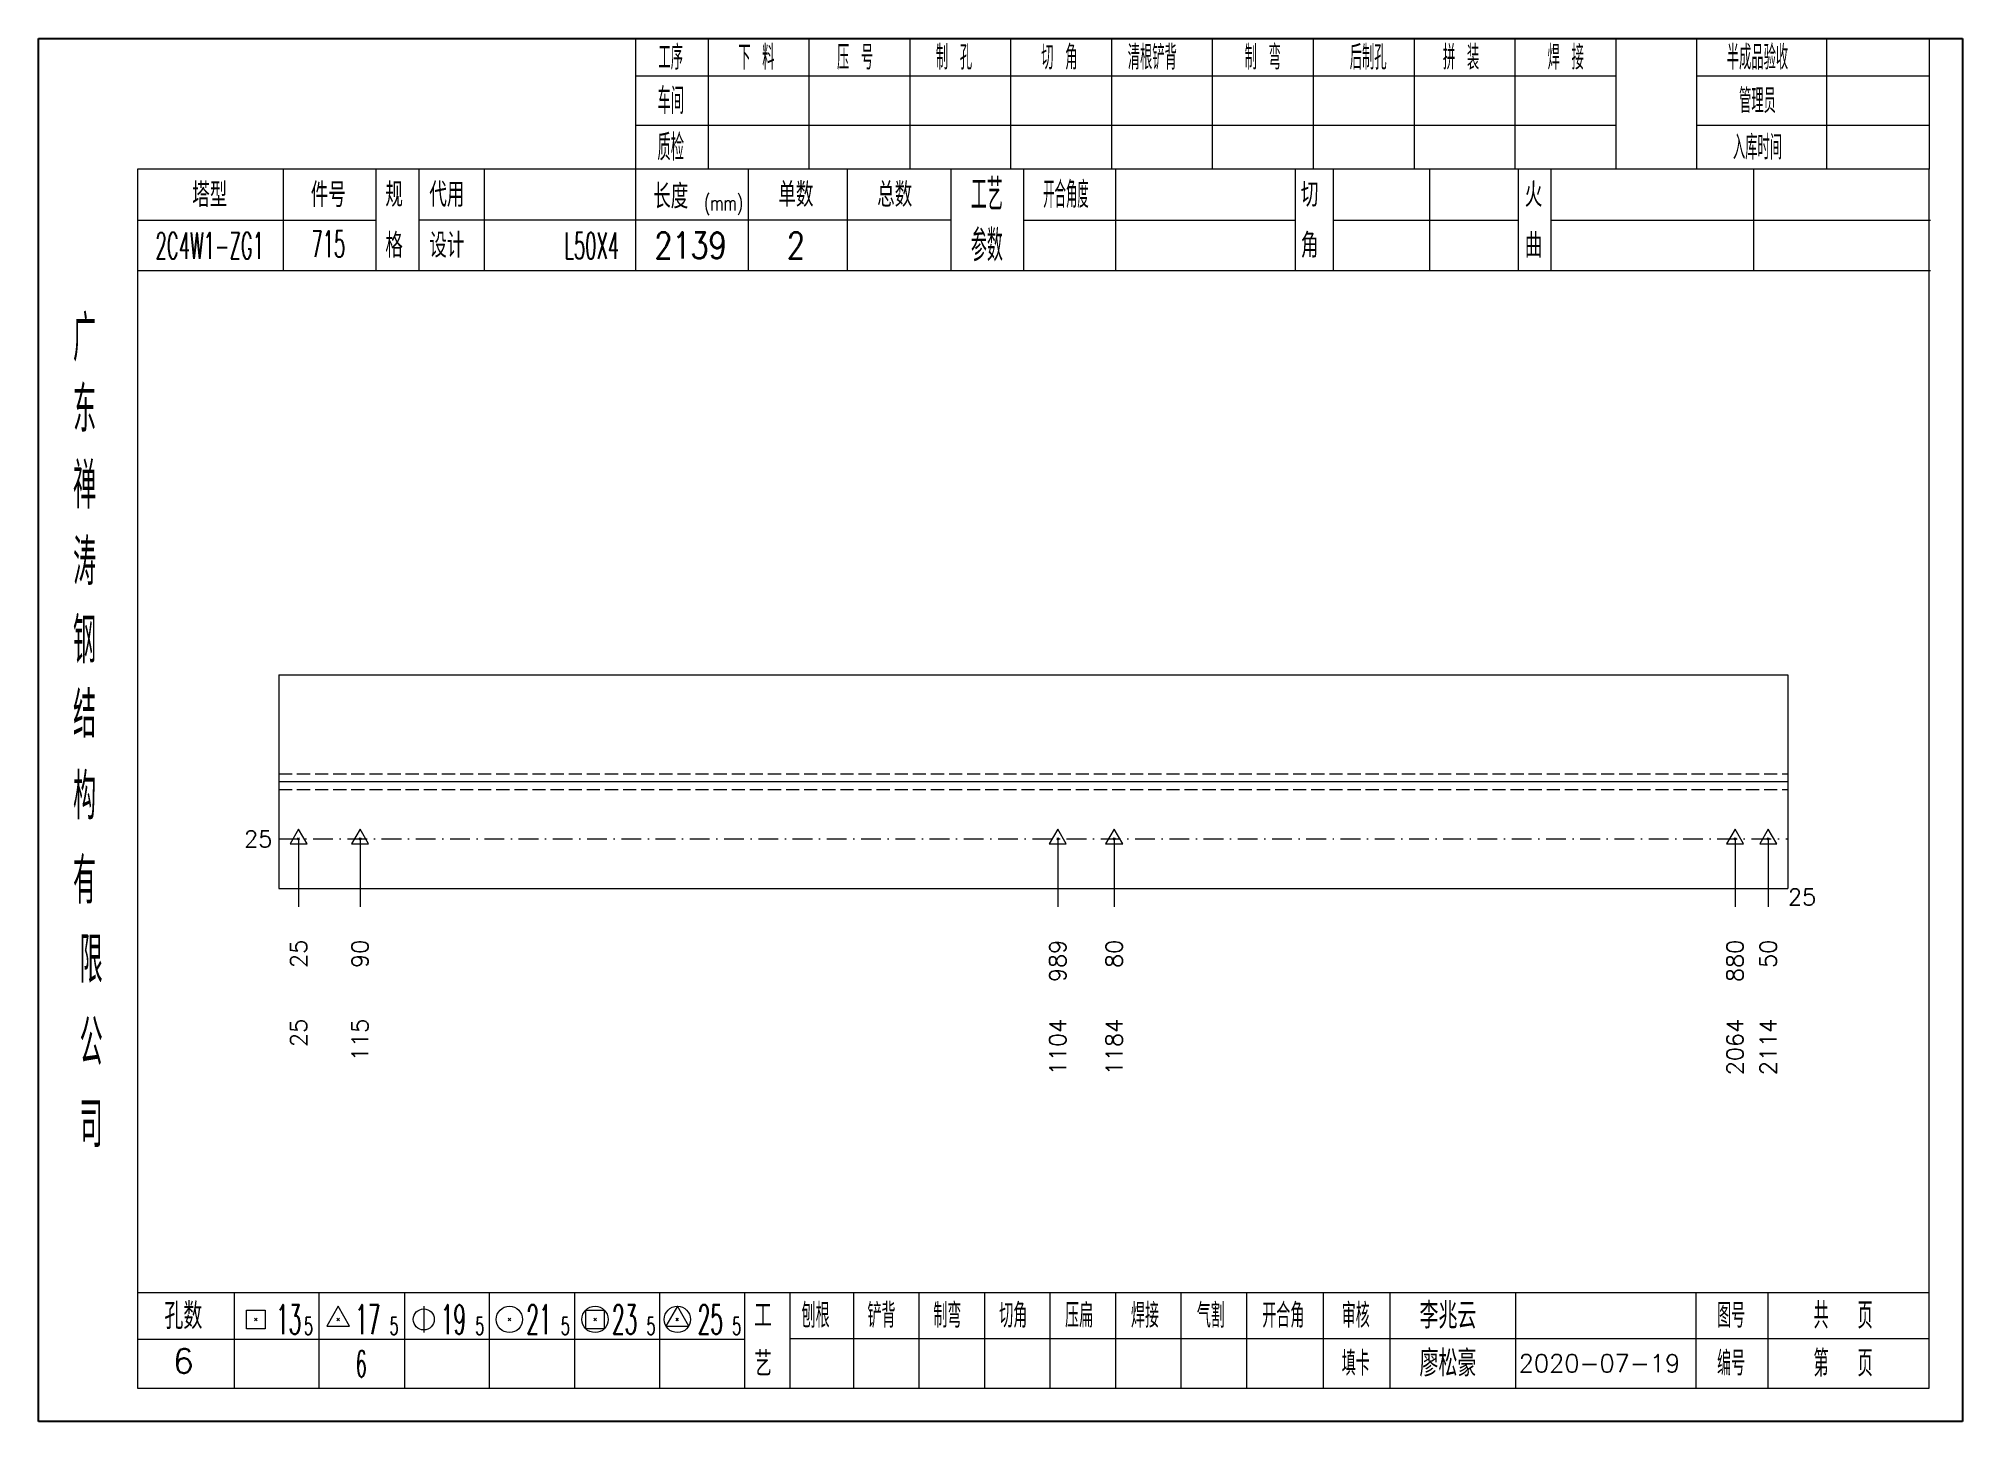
# Model space of a CAD drawing. Extents: x 154981 to 165753, y -86801 to -82885.
# Drawn here: x 160135.7 to 160427.8, y -83126.7 to -82916.7 of the extents above; entities that cross this region are included whole.
import ezdxf
from ezdxf.enums import TextEntityAlignment as Align

# ---------------------------------------------------------------- set-up
doc = ezdxf.new("R2010")
doc.units = 0
doc.header["$MEASUREMENT"] = 0
doc.linetypes.add('一点画线', pattern=[5.2, 3, -1, 0.2, -1])
doc.linetypes.add('虚线', pattern=[2.75, 2, -0.75])
doc.layers.get('0').update_dxf_attribs({"linetype": 'CONTINUOUS', "lineweight": 25})
for name, color, linetype, lineweight in [('1', 7, 'CONTINUOUS', 25), ('4', 7, 'CONTINUOUS', 25), ('5', 7, 'CONTINUOUS', 25)]:
    doc.layers.add(name, color=color, linetype=linetype, lineweight=lineweight)
doc.styles.get("Standard").update_dxf_attribs({"font": 'simplex.shx', "width": 0.7, "height": 3, "bigfont": 'gbhzfs.shx'})

msp = doc.modelspace()

# ---------------------------------------------------------------- texts
at = {"color": 7, "linetype": 'Continuous', "lineweight": 13}
msp.add_text('25', height=2.5, dxfattribs=at).set_placement((160171.17666, -83038.22383), align=Align.MIDDLE_RIGHT)
at = {"layer": '1', "color": 7, "linetype": 'Continuous', "lineweight": 13}
msp.add_text('25', height=2.5, dxfattribs=at).set_placement((160401.30666, -83047.02383), align=Align.MIDDLE_LEFT)
at = {"layer": '1', "color": 4, "linetype": 'Continuous', "lineweight": 9}
for s, p in [('25', (160175.17666, -83053.52383)), ('90', (160184.49548, -83053.52383)), ('989', (160290.43731, -83053.52383)), ('80', (160299.00692, -83053.52383)), ('880', (160393.27265, -83053.52383)), ('50', (160398.30666, -83053.52383))]:
    msp.add_text(s, height=2.5, rotation=90, dxfattribs=at).set_placement(p, align=Align.MIDDLE_RIGHT)
at = {"layer": '1', "color": 7, "linetype": 'Continuous', "lineweight": 13}
for s, p in [('25', (160175.17666, -83065.52383)), ('115', (160184.49548, -83065.52383)), ('1104', (160290.43731, -83065.52383)), ('1184', (160299.00692, -83065.52383)), ('2064', (160393.27265, -83065.52383)), ('2114', (160398.30666, -83065.52383))]:
    msp.add_text(s, height=2.5, rotation=90, dxfattribs=at).set_placement(p, align=Align.MIDDLE_RIGHT)
at = {"layer": '4', "color": 1, "linetype": 'Continuous', "lineweight": 25}
for s, height, width, p in [('工序', 3.7, 0.7, (160231.67666, -82919.56733)), ('下 料', 3.7, 0.7, (160244.67666, -82919.56733)), ('压 号', 3.7, 0.7, (160259.67666, -82919.56733)), ('制 孔', 3.7, 0.7, (160274.67666, -82919.56733)), ('切 角', 3.7, 0.7, (160290.67666, -82919.56733)), ('清根铲背 ', 3.7, 0.7, (160305.67666, -82919.56733)), (' 制 弯', 3.7, 0.7, (160320.67666, -82919.56733)), (' 后制孔', 3.7, 0.7, (160336.67666, -82919.56733)), ('拼 装', 3.7, 0.7, (160351.67666, -82919.56733)), (' 焊 接', 3.7, 0.7, (160366.67666, -82919.56733)), ('半成品验收', 3.7, 0.7, (160396.67666, -82919.56733)), ('车间', 4, 0.7, (160231.67666, -82926.16733)), ('管理员', 3.7, 0.7, (160396.67666, -82926.16733)), ('质检', 4, 0.7, (160231.67666, -82933.22733)), ('入库时间', 3.7, 0.7, (160396.67666, -82933.22733)), ('工艺', 4.8, 0.7, (160279.67666, -82940.40733)), ('开合角度', 4, 0.6, (160291.67666, -82940.40733)), ('(mm)', 2.24, 0.7, (160239.67666, -82941.66733)), ('2C4W1-ZG1', 4, 0.5, (160161.67666, -82948.14733)), ('715', 4, 0.5, (160179.67666, -82947.89733)), ('L50X4', 4, 0.5, (160219.67666, -82948.16733)), ('2139', 4, 0.8, (160234.67666, -82948.11733)), ('2', 4, 0.8, (160250.67666, -82948.11733)), ('参数', 4.8, 0.7, (160279.67666, -82948.11733)), ('广', 6.96, 0.7, (160142.67666, -82962.19733)), ('东', 6.96, 0.7, (160142.67666, -82972.98733)), ('禅', 6.96, 0.7, (160142.67666, -82984.57733)), ('涛', 6.96, 0.7, (160142.67666, -82996.17733)), ('钢', 6.96, 0.7, (160142.67666, -83008.06733)), ('结', 6.96, 0.7, (160142.67666, -83019.37733)), ('构', 6.96, 0.7, (160142.67666, -83031.75733)), ('有', 6.96, 0.7, (160142.67666, -83044.56733)), ('限', 6.96, 0.7, (160143.67666, -83056.56733)), ('公', 6.96, 0.7, (160143.67666, -83069.10733)), ('司', 6.96, 0.7, (160143.67666, -83081.58733)), ('13', 4.47, 0.5, (160173.67666, -83111.16733)), ('5', 2.68, 0.6, (160176.67666, -83112.16733)), ('17', 4.47, 0.5, (160185.67666, -83111.16733)), ('5', 2.68, 0.6, (160189.67666, -83112.16733)), ('19', 4.47, 0.5, (160198.67666, -83111.16733)), ('5', 2.68, 0.6, (160202.67666, -83112.16733)), ('21', 4.47, 0.5, (160211.67666, -83111.16733)), ('5', 2.68, 0.6, (160215.67666, -83112.16733)), ('23', 4.47, 0.5, (160224.67666, -83111.16733)), ('5', 2.68, 0.6, (160228.67666, -83112.16733)), ('25', 4.47, 0.5, (160237.67666, -83111.16733)), ('5', 2.68, 0.6, (160241.67666, -83112.16733)), ('刨根', 3.7, 0.8, (160253.67666, -83110.56733)), ('铲背', 3.7, 0.8, (160263.67666, -83110.56733)), ('制弯', 3.7, 0.8, (160273.67666, -83110.56733)), ('切角', 3.7, 0.8, (160283.67666, -83110.56733)), ('压扁', 3.7, 0.8, (160293.67666, -83110.56733)), ('焊接', 3.7, 0.8, (160303.67666, -83110.56733)), ('气割', 3.7, 0.8, (160313.67666, -83110.56733)), ('开合角', 3.7, 0.8, (160324.67666, -83110.56733)), ('审核', 3.7, 0.8, (160335.67666, -83110.56733)), ('图号', 3.7, 0.8, (160392.67666, -83110.56733)), ('共  页', 4, 0.8, (160409.67666, -83110.56733)), ('6', 4, 0.5, (160184.67666, -83117.91733)), ('填卡', 3.7, 0.8, (160335.67666, -83117.83733)), ('编号', 3.7, 0.8, (160392.67666, -83117.83733)), ('第  页', 4, 0.8, (160409.67666, -83117.83733))]:
    msp.add_text(s, height=height, dxfattribs=dict(at, width=width)).set_placement(p, align=Align.MIDDLE_CENTER)
for s, height, p in [('塔型', 3.7, (160161.67666, -82940.43733)), ('件号', 3.7, (160179.67666, -82940.43733)), ('规', 3.7, (160189.67666, -82940.40733)), ('代用', 3.7, (160197.67666, -82940.40733)), ('长度', 3.7, (160231.67666, -82940.66733)), ('单数', 3.7, (160250.67666, -82940.40733)), ('总数', 3.7, (160265.67666, -82940.40733)), ('切', 3.7, (160328.67666, -82940.40733)), ('火', 3.7, (160362.67666, -82940.40733)), ('格', 3.7, (160189.67666, -82948.11733)), ('设计', 3.7, (160197.67666, -82948.11733)), ('角', 3.7, (160328.67666, -82948.11733)), ('曲', 3.7, (160362.67666, -82948.11733)), ('孔数', 4, (160157.67666, -83110.64733)), ('工', 3.7, (160245.67666, -83110.56733)), ('李兆云', 4, (160349.67666, -83110.56733)), ('6', 3.7, (160157.67666, -83117.47733)), ('艺', 3.7, (160245.67666, -83117.91733)), ('廖松豪', 4, (160349.67666, -83117.83733)), ('2020-07-19', 2.7, (160372.67666, -83117.83733))]:
    msp.add_text(s, height=height, dxfattribs=at).set_placement(p, align=Align.MIDDLE_CENTER)

# ---------------------------------------------------------------- blocks, each defined once
blk = doc.blocks.new('孔17.5')
at = {"layer": '5', "color": 7, "linetype": 'Continuous', "lineweight": 13}
for p, q in [((0, 1), (-0.866, -0.5)), ((-0.1, -0.1), (0.1, 0.1)), ((0.1, -0.1), (-0.1, 0.1)), ((0.866, -0.5), (0, 1)), ((-0.866, -0.5), (0.866, -0.5))]:
    blk.add_line(p, q, dxfattribs=at)
blk = doc.blocks.new('CTJGK')
at = {"color": 6, "linetype": 'Continuous'}
for p, q in [((0, 209.97), (292.13, 209.97)), ((0, 0), (0, 209.97)), ((292.13, 209.97), (292.13, 0)), ((292.13, 0), (0, 0))]:
    blk.add_line(p, q, dxfattribs=at)

# ---------------------------------------------------------------- linework, layer by layer
at = {"color": 7, "linetype": 'Continuous', "lineweight": 18}
for p, q in [((160172.17666, -83013.32383), (160172.17666, -83045.72383)), ((160172.17666, -83013.32383), (160401.30666, -83013.32383)), ((160401.30666, -83013.32383), (160401.30666, -83045.72383)), ((160172.17666, -83029.52383), (160401.30666, -83029.52383))]:
    msp.add_line(p, q, dxfattribs=at)
at = {"color": 6, "linetype": '虚线', "lineweight": 18}
for p, q in [((160172.17666, -83028.32383), (160401.30666, -83028.32383)), ((160172.17666, -83030.72383), (160401.30666, -83030.72383))]:
    msp.add_line(p, q, dxfattribs=at)
at = {"color": 1, "linetype": '一点画线', "lineweight": 13}
msp.add_line((160172.17666, -83038.22383), (160401.30666, -83038.22383), dxfattribs=at)
at = {"color": 7, "linetype": 'Continuous', "lineweight": 13}
for p, q in [((160175.17666, -83038.22383), (160175.17666, -83048.52383)), ((160184.49548, -83038.22383), (160184.49548, -83048.52383)), ((160290.43731, -83038.22383), (160290.43731, -83048.52383)), ((160299.00692, -83038.22383), (160299.00692, -83048.52383)), ((160393.27265, -83038.22383), (160393.27265, -83048.52383)), ((160398.30666, -83038.22383), (160398.30666, -83048.52383))]:
    msp.add_line(p, q, dxfattribs=at)
at = {"layer": '1', "color": 7, "linetype": 'Continuous', "lineweight": 18}
msp.add_line((160172.17666, -83045.72383), (160401.30666, -83045.72383), dxfattribs=at)
at = {"layer": '4', "color": 1, "linetype": 'Continuous', "lineweight": 18}
for p, q in [((160135.67666, -82916.69733), (160135.67666, -83126.66733)), ((160427.80666, -82916.69733), (160135.67666, -82916.69733)), ((160226.30666, -82916.69733), (160226.30666, -82936.53733)), ((160237.33666, -82916.69733), (160237.33666, -82936.55733)), ((160252.64666, -82916.69733), (160252.64666, -82936.55733)), ((160267.96666, -82916.69733), (160267.96666, -82936.55733)), ((160283.27666, -82916.69733), (160283.27666, -82936.55733)), ((160298.58666, -82916.69733), (160298.58666, -82936.55733)), ((160313.89666, -82916.69733), (160313.89666, -82936.55733)), ((160329.21666, -82916.69733), (160329.21666, -82936.55733)), ((160344.52666, -82916.69733), (160344.52666, -82936.55733)), ((160359.83666, -82916.69733), (160359.83666, -82936.55733)), ((160375.14666, -82916.69733), (160375.14666, -82936.53733)), ((160375.14666, -82916.69733), (160375.14666, -82936.55733)), ((160387.42666, -82916.69733), (160387.42666, -82936.55733)), ((160407.17666, -82916.69733), (160407.17666, -82936.55733)), ((160422.75666, -82916.69733), (160422.75666, -82936.55733)), ((160427.80666, -82946.49733), (160427.80666, -82916.69733)), ((160375.14666, -82922.42733), (160226.30666, -82922.42733)), ((160422.75666, -82922.42733), (160387.42666, -82922.42733)), ((160375.14666, -82929.90733), (160226.30666, -82929.90733)), ((160422.75666, -82929.90733), (160387.42666, -82929.90733)), ((160150.68666, -82936.55733), (160150.68666, -83121.61733)), ((160422.75666, -82936.55733), (160150.68666, -82936.55733)), ((160172.80666, -82936.54733), (160172.80666, -82951.96733)), ((160186.95666, -82951.96733), (160186.95666, -82936.55733)), ((160193.45666, -82951.96733), (160193.45666, -82936.55733)), ((160203.32666, -82936.55733), (160203.32666, -82951.96733)), ((160226.30666, -82936.53733), (160226.30666, -82951.96733)), ((160243.42666, -82936.55733), (160243.42666, -82951.96733)), ((160258.47666, -82936.55733), (160258.47666, -82951.96733)), ((160274.17666, -82936.55733), (160274.17666, -82951.96733)), ((160285.23666, -82936.55733), (160285.23666, -82951.96733)), ((160299.18666, -82936.55733), (160299.18666, -82951.96733)), ((160326.48666, -82936.55733), (160326.48666, -82951.96733)), ((160332.24666, -82936.55733), (160332.24666, -82951.96733)), ((160346.86666, -82936.55733), (160346.86666, -82951.96733)), ((160360.32666, -82936.55733), (160360.32666, -82951.96733)), ((160365.31666, -82936.55733), (160365.31666, -82951.96733)), ((160396.05666, -82936.55733), (160396.05666, -82951.96733)), ((160422.75666, -83121.61733), (160422.75666, -82936.55733)), ((160186.95666, -82944.31733), (160150.68666, -82944.31733)), ((160274.17666, -82944.26733), (160193.45666, -82944.26733)), ((160285.23666, -82944.26733), (160326.48666, -82944.26733)), ((160332.24666, -82944.26733), (160360.32666, -82944.26733)), ((160365.31666, -82944.26733), (160422.93666, -82944.26733)), ((160427.80666, -83126.66733), (160427.80666, -82946.49733)), ((160422.93666, -82951.96733), (160150.68666, -82951.96733)), ((160150.68666, -83107.08733), (160422.75666, -83107.08733)), ((160165.37666, -83107.08733), (160165.37666, -83121.61733)), ((160178.30666, -83121.61733), (160178.30666, -83107.08733)), ((160191.23666, -83107.08733), (160191.23666, -83121.61733)), ((160204.15666, -83121.61733), (160204.15666, -83107.08733)), ((160217.08666, -83107.08733), (160217.08666, -83121.61733)), ((160230.01666, -83121.61733), (160230.01666, -83107.08733)), ((160242.93666, -83121.61733), (160242.93666, -83107.08733)), ((160249.80666, -83121.61733), (160249.80666, -83107.08733)), ((160259.46666, -83121.61733), (160259.46666, -83107.08733)), ((160269.40666, -83121.61733), (160269.40666, -83107.08733)), ((160279.34666, -83121.61733), (160279.34666, -83107.08733)), ((160289.29666, -83121.61733), (160289.29666, -83107.08733)), ((160299.23666, -83121.61733), (160299.23666, -83107.08733)), ((160309.17666, -83121.61733), (160309.17666, -83107.08733)), ((160319.12666, -83121.61733), (160319.12666, -83107.08733)), ((160330.76666, -83121.61733), (160330.76666, -83107.08733)), ((160340.91666, -83121.61733), (160340.91666, -83107.08733)), ((160359.97666, -83121.61733), (160359.97666, -83107.08733)), ((160387.35666, -83121.61733), (160387.35666, -83107.08733)), ((160398.31666, -83121.61733), (160398.31666, -83107.08733)), ((160242.93666, -83114.21733), (160150.68666, -83114.21733)), ((160249.76666, -83114.05733), (160422.75666, -83114.05733)), ((160150.68666, -83121.61733), (160422.75666, -83121.61733)), ((160135.67666, -83126.66733), (160427.80666, -83126.66733))]:
    msp.add_line(p, q, dxfattribs=at)
at = {"layer": '4', "color": 7, "linetype": 'Continuous', "lineweight": 13}
for p, q in [((160167.26266, -83112.58133), (160167.26266, -83109.75333)), ((160167.26266, -83109.75333), (160170.09066, -83109.75333)), ((160168.47666, -83111.36733), (160168.87666, -83110.96733)), ((160168.87666, -83111.36733), (160168.47666, -83110.96733)), ((160170.09066, -83109.75333), (160170.09066, -83112.58133)), ((160181.17666, -83109.16733), (160179.44466, -83112.16733)), ((160180.97666, -83111.36733), (160181.37666, -83110.96733)), ((160181.37666, -83111.36733), (160180.97666, -83110.96733)), ((160182.90866, -83112.16733), (160181.17666, -83109.16733)), ((160194.17666, -83109.16733), (160194.17666, -83113.16733)), ((160206.97666, -83111.36733), (160207.37666, -83110.96733)), ((160207.37666, -83111.36733), (160206.97666, -83110.96733)), ((160218.76266, -83112.58133), (160218.76266, -83109.75333)), ((160218.76266, -83109.75333), (160221.59066, -83109.75333)), ((160219.97666, -83111.36733), (160220.37666, -83110.96733)), ((160220.37666, -83111.36733), (160219.97666, -83110.96733)), ((160221.59066, -83109.75333), (160221.59066, -83112.58133)), ((160232.67666, -83109.16733), (160230.94466, -83112.16733)), ((160232.47666, -83111.36733), (160232.87666, -83110.96733)), ((160232.87666, -83111.36733), (160232.47666, -83110.96733)), ((160234.40866, -83112.16733), (160232.67666, -83109.16733)), ((160170.09066, -83112.58133), (160167.26266, -83112.58133)), ((160179.44466, -83112.16733), (160182.90866, -83112.16733)), ((160221.59066, -83112.58133), (160218.76266, -83112.58133)), ((160230.94466, -83112.16733), (160234.40866, -83112.16733))]:
    msp.add_line(p, q, dxfattribs=at)
for centre, radius in [((160194.17666, -83111.16733), 1.6), ((160207.17666, -83111.16733), 2), ((160220.17666, -83111.16733), 2), ((160232.67666, -83111.16733), 2)]:
    msp.add_circle(centre, radius, dxfattribs=at)

# ---------------------------------------------------------------- block references
at = {"color": 0, "linetype": 'Continuous'}
msp.add_blockref('CTJGK', (160135.67666, -83126.66733), dxfattribs=at)
at = {"layer": '1', "color": 4, "linetype": 'Continuous', "lineweight": 9, "xscale": 1.5, "yscale": 1.5, "zscale": 1.5}
for p in [(160175.17666, -83038.22383), (160184.49548, -83038.22383), (160290.43731, -83038.22383), (160299.00692, -83038.22383), (160393.27265, -83038.22383), (160398.30666, -83038.22383)]:
    msp.add_blockref('孔17.5', p, dxfattribs=at)

msp.set_redraw_order([(e.dxf.handle, doc.entitydb.next_handle()) for e in msp.query("TEXT MTEXT ATTDEF DIMENSION ARC_DIMENSION")])  # texts and dimensions are drawn at this point

doc.saveas('drawing.dxf')
